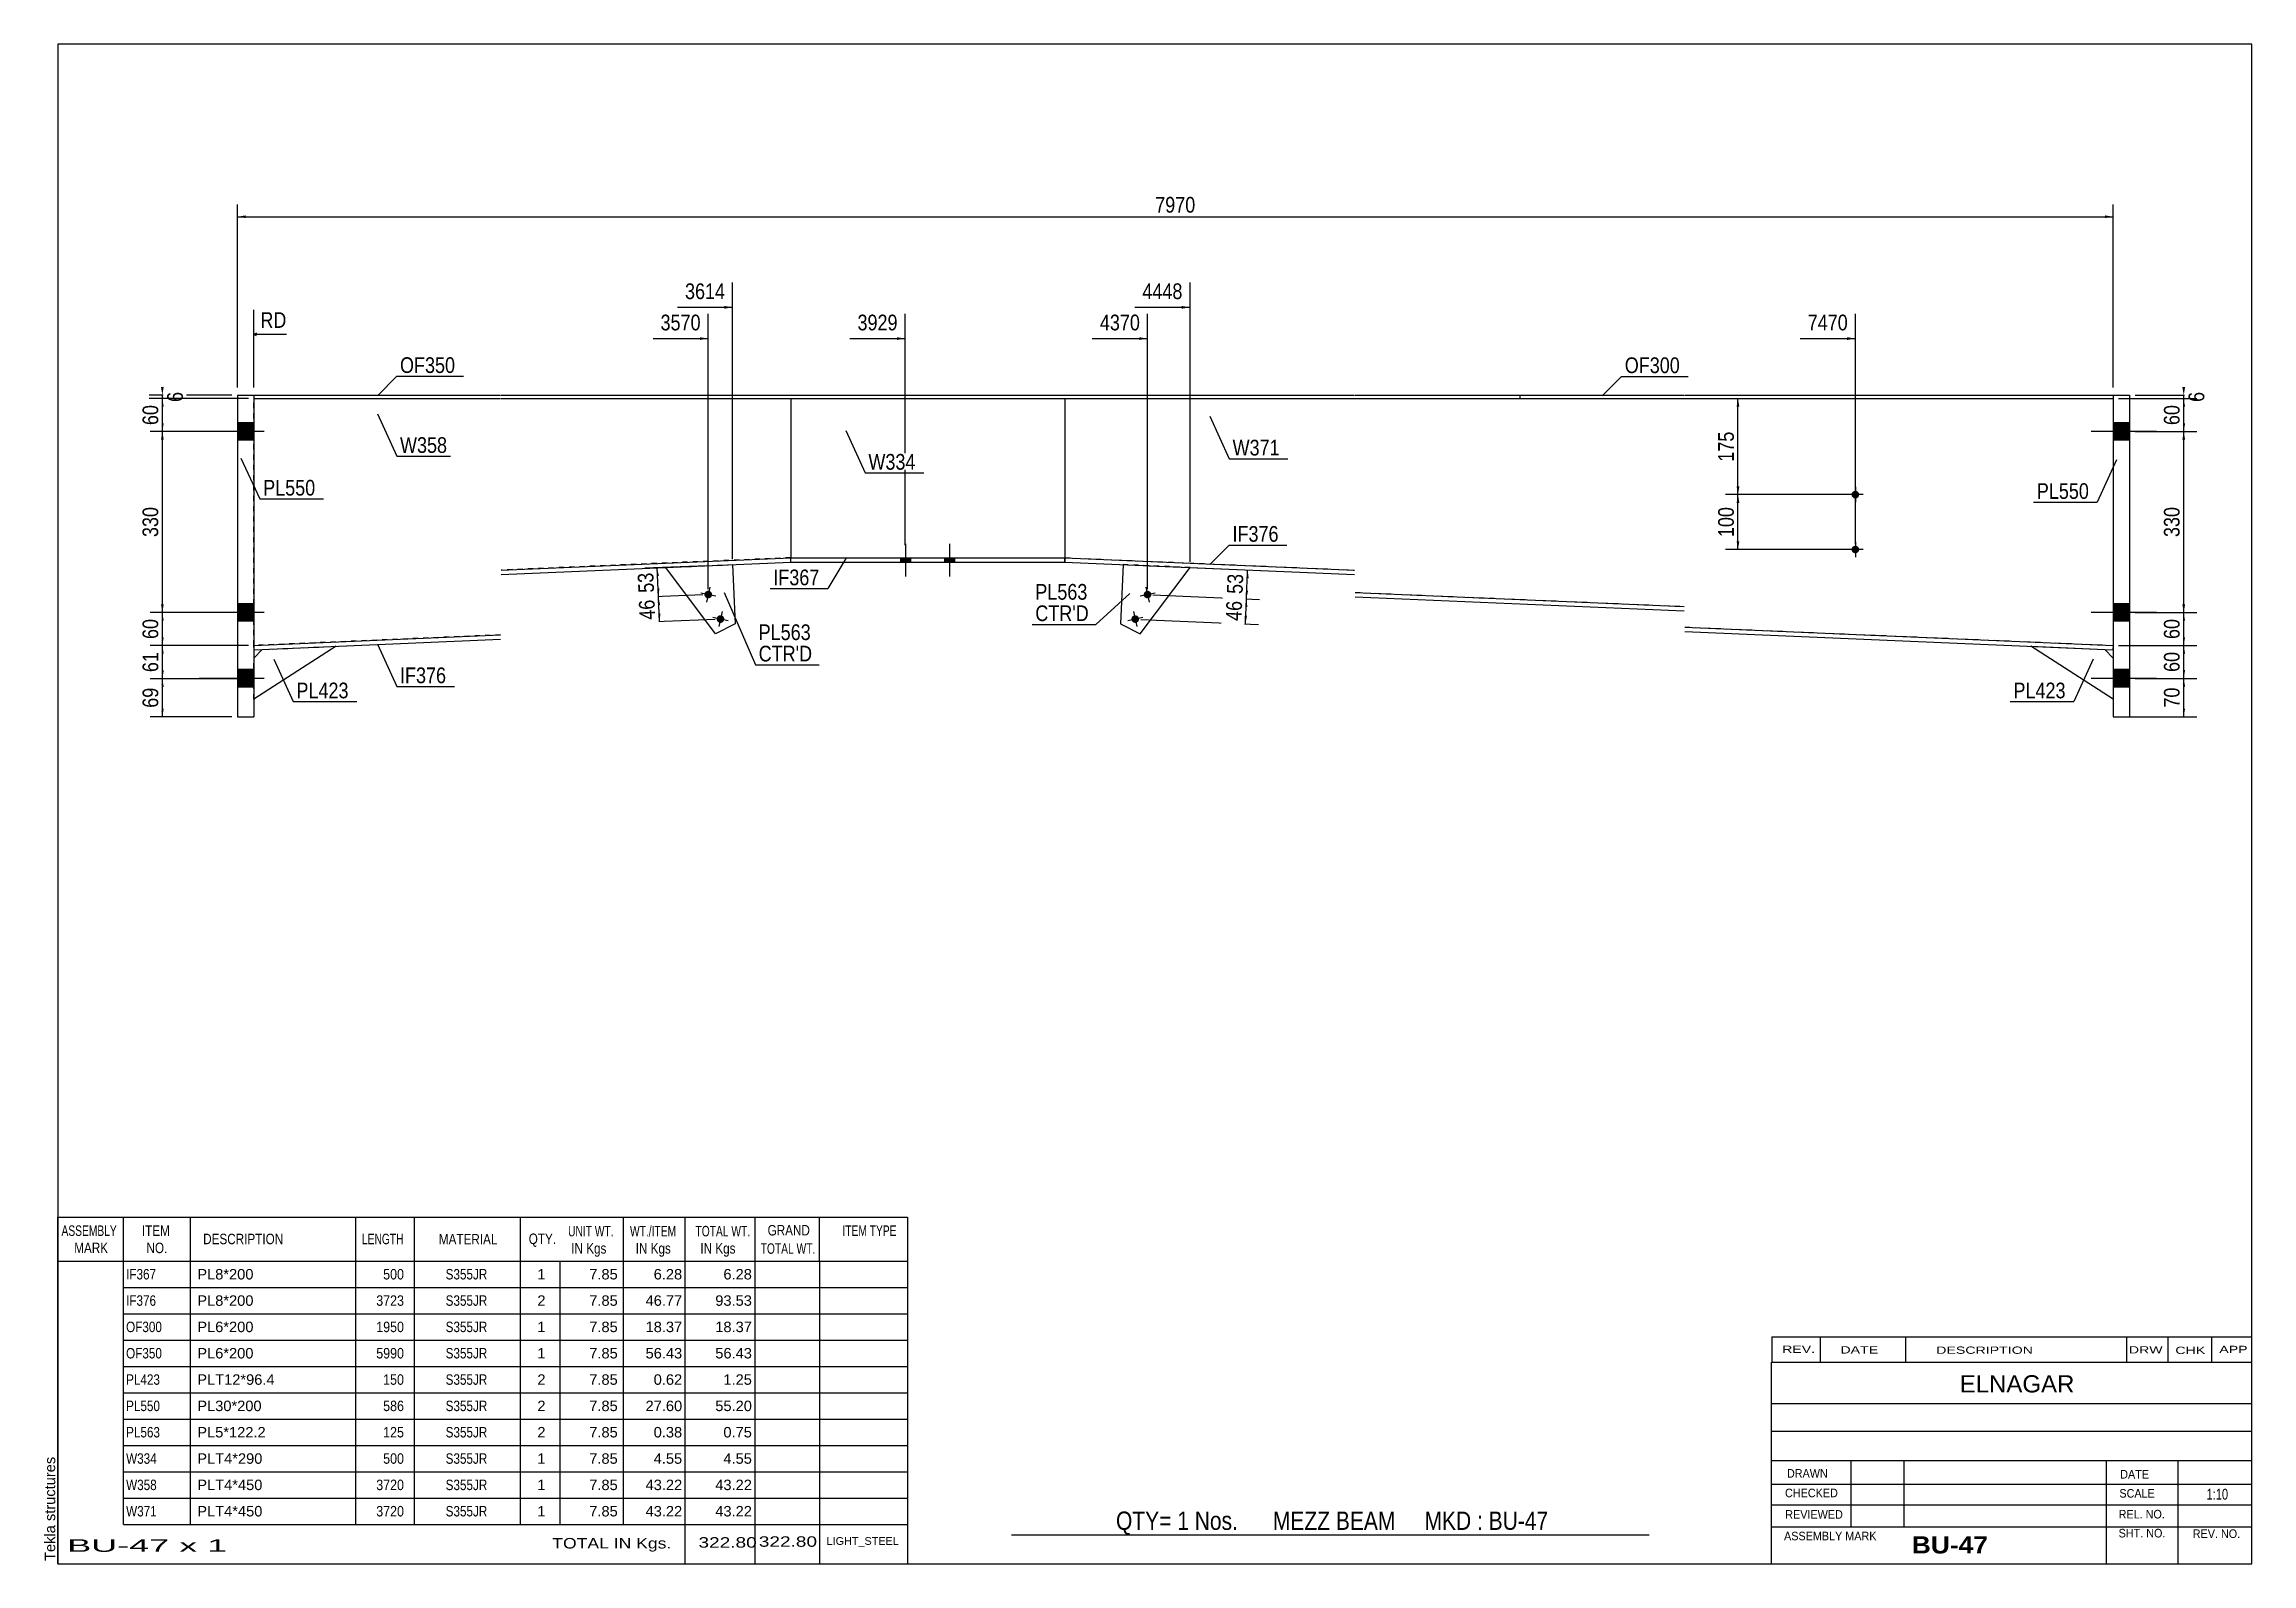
# Model space of a CAD drawing. Header units: millimetres. Extents: x -38 to 364, y -190 to 87.
import ezdxf

# ---------------------------------------------------------------- set-up
doc = ezdxf.new("R2010")
doc.units = ezdxf.units.MM
doc.linetypes.add('DXK_LINE_DOT1', pattern=[1.8814, 0.9407, -0.9407])
doc.styles.add('Arial', font='ARIAL.TTF', dxfattribs={"height": 0.2})
doc.styles.add('Arial Bold', font='ARIALBD.TTF', dxfattribs={"height": 0.2})
doc.styles.add('Arial Narrow', font='ARIALN.TTF', dxfattribs={"height": 0.2})

# ---------------------------------------------------------------- blocks, each defined once
blk = doc.blocks.new('Unknown-627317937-1211')
at = {"color": 5, "linetype": 'Continuous'}
for p, q in [((364.28, 87.11), (-35.72, 87.11)), ((-35.72, 87.11), (-35.72, -189.89)), ((364.28, -189.89), (364.28, 87.11)), ((-35.72, -189.89), (364.28, -189.89))]:
    blk.add_line(p, q, dxfattribs=at)
at = {"color": 174, "linetype": 'Continuous', "style": 'Arial'}
blk.add_text('Tekla structures', height=1.9102, rotation=90, dxfattribs=at).set_placement((-36.22, -189.39))
blk = doc.blocks.new('Bolt-627317937-1239 - 1232')
at = {"linetype": 'Continuous'}
blk.add_hatch(color=3, dxfattribs=at).paths.add_polyline_path([(161.38, -17.55, -1), (160.01, -17.84, -1)])
at = {"color": 3, "linetype": 'Continuous'}
for p, q in [((162.07, -17.41), (159.33, -17.99)), ((160.41, -16.33), (160.99, -19.07))]:
    blk.add_line(p, q, dxfattribs=at)
blk = doc.blocks.new('Part-627317937-1492 - 1232')
at = {"color": 2, "linetype": 'Continuous'}
for p, q in [((45.09, -8.77), (97.89, -6.5)), ((45.09, -9.57), (97.92, -7.3)), ((97.92, -7.3), (97.89, -6.5)), ((0, -22.5), (44.99, -20.57)), ((0.03, -23.3), (0, -22.5)), ((0.03, -23.3), (44.99, -21.37))]:
    blk.add_line(p, q, dxfattribs=at)
blk = doc.blocks.new('Bolt-627317937-1235 - 1232')
at = {"linetype": 'Continuous'}
for points in [[(292.69, 4.99, -1), (291.29, 4.99, -1)], [(292.69, -5.01, -1), (291.29, -5.01, -1)]]:
    blk.add_hatch(color=3, dxfattribs=at).paths.add_polyline_path(points)
at = {"color": 3, "linetype": 'Continuous'}
for p, q in [((293.39, 4.99), (290.59, 4.99)), ((291.99, 6.39), (291.99, 3.59)), ((291.99, -3.61), (291.99, -6.41)), ((293.39, -5.01), (290.59, -5.01))]:
    blk.add_line(p, q, dxfattribs=at)
blk = doc.blocks.new('Bolt-627317937-1236 - 1232')
at = {"linetype": 'Continuous'}
blk.add_hatch(color=3, dxfattribs=at).paths.add_polyline_path([(85.76, -17.84, -1), (84.39, -17.55, -1)])
at = {"color": 3, "linetype": 'Continuous'}
for p, q in [((86.45, -17.99), (83.71, -17.41)), ((85.37, -16.33), (84.79, -19.07))]:
    blk.add_line(p, q, dxfattribs=at)
blk = doc.blocks.new('Bolt-627317937-1237 - 1232')
at = {"linetype": 'Continuous'}
blk.add_hatch(color=3, dxfattribs=at).paths.add_polyline_path([(83.53, -13.37, -1), (82.16, -13.08, -1)])
at = {"color": 3, "linetype": 'Continuous'}
for p, q in [((83.13, -11.86), (82.55, -14.6)), ((84.21, -13.51), (81.47, -12.94))]:
    blk.add_line(p, q, dxfattribs=at)
blk = doc.blocks.new('Bolt-627317937-1278 - 1232')
at = {"linetype": 'Continuous'}
for points in [[(338.99, 18.1), (338.99, 14.9), (341.99, 14.9), (341.99, 18.1)], [(338.99, 18.1), (338.99, 14.9), (341.99, 14.9), (341.99, 18.1)], [(338.99, -14.9), (338.99, -18.1), (341.99, -18.1), (341.99, -14.9)], [(338.99, -14.9), (338.99, -18.1), (341.99, -18.1), (341.99, -14.9)], [(338.99, -26.9), (338.99, -30.1), (341.99, -30.1), (341.99, -26.9)], [(338.99, -26.9), (338.99, -30.1), (341.99, -30.1), (341.99, -26.9)]]:
    blk.add_hatch(color=3, dxfattribs=at).paths.add_polyline_path(points)
at = {"color": 3, "linetype": 'Continuous'}
for p, q in [((346.89, 16.5), (334.99, 16.5)), ((346.89, 16.5), (334.99, 16.5)), ((341.99, 18.1), (338.99, 18.1)), ((341.99, 18.1), (338.99, 18.1)), ((341.99, 14.9), (338.99, 14.9)), ((341.99, 14.9), (338.99, 14.9)), ((341.99, -14.9), (338.99, -14.9)), ((341.99, -14.9), (338.99, -14.9)), ((346.89, -16.5), (334.99, -16.5)), ((346.89, -16.5), (334.99, -16.5)), ((341.99, -18.1), (338.99, -18.1)), ((341.99, -18.1), (338.99, -18.1)), ((341.99, -26.9), (338.99, -26.9)), ((341.99, -26.9), (338.99, -26.9)), ((346.89, -28.5), (334.99, -28.5)), ((346.89, -28.5), (334.99, -28.5)), ((341.99, -30.1), (338.99, -30.1)), ((341.99, -30.1), (338.99, -30.1))]:
    blk.add_line(p, q, dxfattribs=at)
blk = doc.blocks.new('Bolt-627317937-1238 - 1232')
at = {"linetype": 'Continuous'}
blk.add_hatch(color=3, dxfattribs=at).paths.add_polyline_path([(163.62, -13.08, -1), (162.25, -13.37, -1)])
at = {"color": 3, "linetype": 'Continuous'}
for p, q in [((162.65, -11.86), (163.22, -14.6)), ((164.31, -12.94), (161.57, -13.51))]:
    blk.add_line(p, q, dxfattribs=at)
blk = doc.blocks.new('Bolt-627317937-1240 - 1232')
at = {"linetype": 'Continuous'}
for points in [[(-3, 18.1), (-3, 14.9), (0, 14.9), (0, 18.1)], [(-3, 18.1), (-3, 14.9), (0, 14.9), (0, 18.1)], [(-3, -14.9), (-3, -18.1), (0, -18.1), (0, -14.9)], [(-3, -14.9), (-3, -18.1), (0, -18.1), (0, -14.9)], [(-3, -26.9), (-3, -30.1), (0, -30.1), (0, -26.9)], [(-3, -26.9), (-3, -30.1), (0, -30.1), (0, -26.9)]]:
    blk.add_hatch(color=3, dxfattribs=at).paths.add_polyline_path(points)
at = {"color": 3, "linetype": 'Continuous'}
for p, q in [((1.9, 16.5), (-10, 16.5)), ((1.9, 16.5), (-10, 16.5)), ((0, 18.1), (-3, 18.1)), ((0, 18.1), (-3, 18.1)), ((0, 14.9), (-3, 14.9)), ((0, 14.9), (-3, 14.9)), ((0, -14.9), (-3, -14.9)), ((0, -14.9), (-3, -14.9)), ((1.9, -16.5), (-10, -16.5)), ((1.9, -16.5), (-10, -16.5)), ((0, -18.1), (-3, -18.1)), ((0, -18.1), (-3, -18.1)), ((0, -26.9), (-3, -26.9)), ((0, -26.9), (-3, -26.9)), ((1.9, -28.5), (-10, -28.5)), ((1.9, -28.5), (-10, -28.5)), ((0, -30.1), (-3, -30.1)), ((0, -30.1), (-3, -30.1))]:
    blk.add_line(p, q, dxfattribs=at)
blk = doc.blocks.new('Part-627317937-1443 - 1232')
at = {"color": 2, "linetype": 'Continuous'}
for p, q in [((338.99, 23.1), (341.99, 23.1)), ((338.99, 23.1), (338.99, -35.5)), ((341.99, 23.1), (341.99, -35.5)), ((338.99, -35.5), (341.99, -35.5))]:
    blk.add_line(p, q, dxfattribs=at)
blk = doc.blocks.new('Bolt-627317937-1315 - 1232')
at = {"linetype": 'Continuous'}
for points in [[(119.79, -6.5), (117.99, -6.5), (117.99, -7.3), (119.79, -7.3)], [(119.79, -6.5), (117.99, -6.5), (117.99, -7.3), (119.79, -7.3)], [(127.79, -6.5), (125.99, -6.5), (125.99, -7.3), (127.79, -7.3)], [(127.79, -6.5), (125.99, -6.5), (125.99, -7.3), (127.79, -7.3)]]:
    blk.add_hatch(color=3, dxfattribs=at).paths.add_polyline_path(points)
at = {"color": 3, "linetype": 'Continuous'}
for p, q in [((118.89, -9.95), (118.89, -3.95)), ((118.89, -9.95), (118.89, -3.95)), ((126.89, -9.95), (126.89, -3.95)), ((126.89, -9.95), (126.89, -3.95)), ((117.99, -7.3), (117.99, -6.5)), ((117.99, -7.3), (117.99, -6.5)), ((119.79, -7.3), (119.79, -6.5)), ((119.79, -7.3), (119.79, -6.5)), ((125.99, -7.3), (125.99, -6.5)), ((125.99, -7.3), (125.99, -6.5)), ((127.79, -7.3), (127.79, -6.5)), ((127.79, -7.3), (127.79, -6.5))]:
    blk.add_line(p, q, dxfattribs=at)
blk = doc.blocks.new('Part-627317937-1331 - 1232')
at = {"color": 7, "linetype": 'DXK_LINE_DOT1'}
for p, q in [((0, -22.5), (0, 22.5)), ((0, 22.5), (44.99, 22.5)), ((45.09, 22.5), (97.89, 22.5)), ((97.89, -6.5), (45.09, -8.77)), ((44.99, -20.57), (0, -22.5))]:
    blk.add_line(p, q, dxfattribs=at)
at = {"color": 2, "linetype": 'Continuous'}
blk.add_line((97.89, 22.5), (97.89, -6.5), dxfattribs=at)
blk = doc.blocks.new('Part-627317937-1384 - 1232')
at = {"color": 2, "linetype": 'Continuous'}
for p, q in [((158.48, -7.76), (158.02, -18.59)), ((161.59, -20.38), (170.69, -8.28)), ((158.02, -18.59), (161.59, -20.38))]:
    blk.add_line(p, q, dxfattribs=at)
at = {"color": 7, "linetype": 'DXK_LINE_DOT1'}
blk.add_line((170.69, -8.28), (158.48, -7.76), dxfattribs=at)
blk = doc.blocks.new('Part-627317937-1389 - 1232')
at = {"color": 7, "linetype": 'DXK_LINE_DOT1'}
blk.add_line((75.09, -8.28), (87.29, -7.76), dxfattribs=at)
at = {"color": 2, "linetype": 'Continuous'}
for p, q in [((87.29, -7.76), (87.76, -18.59)), ((84.18, -20.38), (75.09, -8.28)), ((87.76, -18.59), (84.18, -20.38))]:
    blk.add_line(p, q, dxfattribs=at)
blk = doc.blocks.new('Part-627317937-1411 - 1232')
at = {"color": 2, "linetype": 'Continuous'}
for p, q in [((14.99, -22.66), (0, -32.3)), ((0, -24.8), (1.5, -23.24))]:
    blk.add_line(p, q, dxfattribs=at)
at = {"color": 7, "linetype": 'DXK_LINE_DOT1'}
for p, q in [((1.5, -23.24), (14.99, -22.66)), ((0, -32.3), (0, -24.8))]:
    blk.add_line(p, q, dxfattribs=at)
blk = doc.blocks.new('Part-627317937-1433 - 1232')
at = {"color": 2, "linetype": 'Continuous'}
for p, q in [((-3, 23.1), (0, 23.1)), ((-3, 23.1), (-3, -35.5)), ((0, 23.1), (0, -35.5)), ((-3, -35.5), (0, -35.5))]:
    blk.add_line(p, q, dxfattribs=at)
blk = doc.blocks.new('Part-627317937-1438 - 1232')
at = {"color": 2, "linetype": 'Continuous'}
for p, q in [((338.99, -32.3), (324, -22.66)), ((324, -22.66), (337.49, -23.24)), ((337.49, -23.24), (338.99, -24.8))]:
    blk.add_line(p, q, dxfattribs=at)
at = {"color": 7, "linetype": 'DXK_LINE_DOT1'}
blk.add_line((338.99, -24.8), (338.99, -32.3), dxfattribs=at)
blk = doc.blocks.new('Part-627317937-1465 - 1232')
at = {"color": 2, "linetype": 'Continuous'}
for p, q in [((147.89, -6.5), (147.85, -7.3)), ((147.85, -7.3), (200.69, -9.57)), ((147.89, -6.5), (200.69, -8.77)), ((200.79, -12.82), (260.79, -15.4)), ((200.79, -13.62), (260.79, -16.2)), ((260.89, -19.14), (338.99, -22.5)), ((260.89, -19.94), (338.95, -23.3)), ((338.99, -22.5), (338.95, -23.3))]:
    blk.add_line(p, q, dxfattribs=at)
blk = doc.blocks.new('Part-627317937-1558 - 1232')
at = {"color": 2, "linetype": 'Continuous'}
for p, q in [((230.79, 23.1), (230.79, 22.5)), ((230.79, 23.1), (260.79, 23.1)), ((230.79, 22.5), (260.79, 22.5)), ((260.89, 23.1), (338.99, 23.1)), ((260.89, 22.5), (338.99, 22.5)), ((338.99, 23.1), (338.99, 22.5))]:
    blk.add_line(p, q, dxfattribs=at)
blk = doc.blocks.new('Part-627317937-1487 - 1232')
at = {"color": 2, "linetype": 'Continuous'}
for p, q in [((97.89, -7.3), (97.89, -6.5)), ((97.89, -6.5), (147.89, -6.5)), ((97.89, -7.3), (147.89, -7.3)), ((147.89, -7.3), (147.89, -6.5))]:
    blk.add_line(p, q, dxfattribs=at)
blk = doc.blocks.new('Part-627317937-1514 - 1232')
at = {"color": 2, "linetype": 'Continuous'}
blk.add_line((147.89, 22.5), (147.89, -6.5), dxfattribs=at)
at = {"color": 7, "linetype": 'DXK_LINE_DOT1'}
for p, q in [((147.89, 22.5), (200.69, 22.5)), ((200.79, 22.5), (260.79, 22.5)), ((260.89, 22.5), (338.99, 22.5)), ((338.99, 22.5), (338.99, -22.5)), ((147.89, -6.5), (200.69, -8.77)), ((200.79, -12.82), (260.79, -15.4)), ((260.89, -19.14), (338.99, -22.5))]:
    blk.add_line(p, q, dxfattribs=at)
blk = doc.blocks.new('Part-627317937-1580 - 1232')
at = {"color": 2, "linetype": 'Continuous'}
for p, q in [((97.89, 22.5), (97.89, -6.5)), ((147.89, 22.5), (147.89, -6.5))]:
    blk.add_line(p, q, dxfattribs=at)
at = {"color": 7, "linetype": 'DXK_LINE_DOT1'}
for p, q in [((97.89, 22.5), (147.89, 22.5)), ((97.89, -6.5), (147.89, -6.5))]:
    blk.add_line(p, q, dxfattribs=at)
blk = doc.blocks.new('Part-627317937-1585 - 1232')
at = {"color": 2, "linetype": 'Continuous'}
for p, q in [((0, 23.1), (0, 22.5)), ((0, 23.1), (44.99, 23.1)), ((0, 22.5), (44.99, 22.5)), ((45.09, 23.1), (200.69, 23.1)), ((45.09, 22.5), (200.69, 22.5)), ((200.79, 23.1), (230.79, 23.1)), ((200.79, 22.5), (230.79, 22.5)), ((230.79, 23.1), (230.79, 22.5))]:
    blk.add_line(p, q, dxfattribs=at)
blk = doc.blocks.new('StraightDimension-627317937-3625 - 1232')
at = {"linetype": 'Continuous'}
for points in [[(-16.43, 24.6), (-16.68, 23.1), (-16.93, 24.6)], [(-16.93, 21), (-16.68, 22.5), (-16.43, 21)]]:
    blk.add_hatch(color=7, dxfattribs=at).paths.add_polyline_path(points)
at = {"color": 7, "linetype": 'Continuous'}
for p, q in [((-4, 23.1), (-19.08, 23.1)), ((-1, 22.5), (-19.08, 22.5)), ((-16.68, 22.5), (-16.68, 23.1))]:
    blk.add_line(p, q, dxfattribs=at)
at = {"color": 0}
blk.add_wipeout([(-12.33, 24.31), (-16.53, 24.31), (-16.53, 21.29), (-12.33, 21.29)], dxfattribs=at)
at = {"color": 3, "style": 'Arial Narrow'}
blk.add_text('6', height=2.86, rotation=90.0002, dxfattribs=at).set_placement((-12.93, 21.89))
blk = doc.blocks.new('StraightDimension-627317937-1907 - 1232')
at = {"linetype": 'Continuous'}
for points in [[(73.35, -9.86), (73.53, -8.35), (73.85, -9.84)], [(73.95, -12.11), (73.76, -13.62), (73.45, -12.13)]]:
    blk.add_hatch(color=7, dxfattribs=at).paths.add_polyline_path(points)
at = {"color": 7, "linetype": 'Continuous'}
for p, q in [((82.55, -7.96), (71.29, -8.44)), ((73.76, -13.62), (73.53, -8.35)), ((81.84, -13.27), (71.51, -13.71))]:
    blk.add_line(p, q, dxfattribs=at)
at = {"color": 0}
blk.add_wipeout([(73.39, -8.56), (69.2, -8.74), (69.41, -13.59), (73.6, -13.41)], dxfattribs=at)
at = {"color": 3, "style": 'Arial Narrow'}
blk.add_text('53', height=2.863, rotation=92.4582, dxfattribs=at).set_placement((72.98, -12.84))
blk = doc.blocks.new('StraightDimension-627317937-1842 - 1232')
at = {"linetype": 'Continuous'}
for points in [[(-1.5, 55.4), (-3, 55.65), (-1.5, 55.9)], [(337.49, 55.9), (338.99, 55.65), (337.49, 55.4)]]:
    blk.add_hatch(color=7, dxfattribs=at).paths.add_polyline_path(points)
at = {"color": 7, "linetype": 'Continuous'}
for p, q in [((-3, 24.5), (-3, 57.9)), ((338.99, 24.5), (338.99, 57.9)), ((-3, 55.65), (338.99, 55.65))]:
    blk.add_line(p, q, dxfattribs=at)
at = {"color": 0}
blk.add_wipeout([(172.25, 55.8), (172.25, 60), (163.74, 60), (163.74, 55.8)], dxfattribs=at)
at = {"color": 3, "style": 'Arial Narrow'}
blk.add_text('7970', height=2.863, dxfattribs=at).set_placement((164.34, 56.4))
blk = doc.blocks.new('StraightDimension-627317937-2961 - 1232')
at = {"linetype": 'Continuous'}
blk.add_hatch(color=7, dxfattribs=at).paths.add_polyline_path([(290.49, 33.69), (291.99, 33.44), (290.49, 33.19)])
at = {"color": 7, "linetype": 'Continuous'}
for p, q in [((291.99, -4.01), (291.99, 37.94)), ((281.93, 33.44), (291.99, 33.44))]:
    blk.add_line(p, q, dxfattribs=at)
at = {"color": 0}
blk.add_wipeout([(291.21, 34.34), (291.21, 38.54), (282.7, 38.54), (282.7, 34.34)], dxfattribs=at)
at = {"color": 3, "style": 'Arial Narrow'}
blk.add_text('7470', height=2.863, dxfattribs=at).set_placement((283.3, 34.94))
blk = doc.blocks.new('StraightDimension-627317937-3505 - 1232')
at = {"linetype": 'Continuous'}
for points in [[(351.61, 15), (351.86, 16.5), (352.11, 15)], [(352.11, -15), (351.86, -16.5), (351.61, -15)]]:
    blk.add_hatch(color=7, dxfattribs=at).paths.add_polyline_path(points)
at = {"color": 7, "linetype": 'Continuous'}
for p, q in [((342.99, 16.5), (354.26, 16.5)), ((351.86, -16.5), (351.86, 16.5)), ((342.99, -16.5), (354.26, -16.5))]:
    blk.add_line(p, q, dxfattribs=at)
at = {"color": 0}
blk.add_wipeout([(351.71, 3.34), (347.51, 3.34), (347.51, -3.34), (351.71, -3.34)], dxfattribs=at)
at = {"color": 3, "style": 'Arial Narrow'}
blk.add_text('330', height=2.863, rotation=90.0002, dxfattribs=at).set_placement((351.11, -2.74))
blk = doc.blocks.new('StraightDimension-627317937-2964 - 1232')
at = {"linetype": 'Continuous'}
blk.add_hatch(color=7, dxfattribs=at).paths.add_polyline_path([(117.25, 33.69), (118.75, 33.44), (117.25, 33.19)])
at = {"color": 7, "linetype": 'Continuous'}
for p, q in [((118.75, -4.23), (118.75, 37.94)), ((108.68, 33.44), (118.75, 33.44))]:
    blk.add_line(p, q, dxfattribs=at)
at = {"color": 0}
blk.add_wipeout([(117.97, 34.34), (117.97, 38.54), (109.46, 38.54), (109.46, 34.34)], dxfattribs=at)
at = {"color": 3, "style": 'Arial Narrow'}
blk.add_text('3929', height=2.863, dxfattribs=at).set_placement((110.06, 34.94))
blk = doc.blocks.new('StraightDimension-627317937-3627 - 1232')
at = {"linetype": 'Continuous'}
for points in [[(-16.93, 15), (-16.68, 16.5), (-16.43, 15)], [(-16.43, -15), (-16.68, -16.5), (-16.93, -15)]]:
    blk.add_hatch(color=7, dxfattribs=at).paths.add_polyline_path(points)
at = {"color": 7, "linetype": 'Continuous'}
for p, q in [((-1, 16.5), (-18.93, 16.5)), ((-16.68, -16.5), (-16.68, 16.5)), ((0, -16.5), (-18.93, -16.5))]:
    blk.add_line(p, q, dxfattribs=at)
at = {"color": 0}
blk.add_wipeout([(-16.83, 3.34), (-21.03, 3.34), (-21.03, -3.34), (-16.83, -3.34)], dxfattribs=at)
at = {"color": 3, "style": 'Arial Narrow'}
blk.add_text('330', height=2.863, rotation=90.0002, dxfattribs=at).set_placement((-17.43, -2.74))
blk = doc.blocks.new('StraightDimension-627317937-3507 - 1232')
at = {"linetype": 'Continuous'}
for points in [[(351.61, -24), (351.86, -22.5), (352.11, -24)], [(352.11, -27), (351.86, -28.5), (351.61, -27)]]:
    blk.add_hatch(color=7, dxfattribs=at).paths.add_polyline_path(points)
at = {"color": 7, "linetype": 'Continuous'}
for p, q in [((339.99, -22.5), (354.26, -22.5)), ((351.86, -28.5), (351.86, -22.5)), ((342.99, -28.5), (354.26, -28.5))]:
    blk.add_line(p, q, dxfattribs=at)
at = {"color": 0}
blk.add_wipeout([(351.71, -23.07), (347.51, -23.07), (347.51, -27.93), (351.71, -27.93)], dxfattribs=at)
at = {"color": 3, "style": 'Arial Narrow'}
blk.add_text('60', height=2.863, rotation=90.0002, dxfattribs=at).set_placement((351.11, -27.33))
blk = doc.blocks.new('StraightDimension-627317937-1686 - 1232')
at = {"linetype": 'Continuous'}
for points in [[(270.34, 3.49), (270.59, 4.99), (270.84, 3.49)], [(270.84, -3.51), (270.59, -5.01), (270.34, -3.51)]]:
    blk.add_hatch(color=7, dxfattribs=at).paths.add_polyline_path(points)
at = {"color": 7, "linetype": 'Continuous'}
for p, q in [((290.99, 4.99), (268.34, 4.99)), ((270.59, -5.01), (270.59, 4.99)), ((290.99, -5.01), (268.34, -5.01))]:
    blk.add_line(p, q, dxfattribs=at)
at = {"color": 0}
blk.add_wipeout([(270.44, 3.33), (266.24, 3.33), (266.24, -3.35), (270.44, -3.35)], dxfattribs=at)
at = {"color": 3, "style": 'Arial Narrow'}
blk.add_text('100', height=2.863, rotation=90.0002, dxfattribs=at).set_placement((269.84, -2.75))
blk = doc.blocks.new('StraightDimension-627317937-2965 - 1232')
at = {"linetype": 'Continuous'}
blk.add_hatch(color=7, dxfattribs=at).paths.add_polyline_path([(85.79, 39.39), (87.29, 39.14), (85.79, 38.89)])
at = {"color": 7, "linetype": 'Continuous'}
for p, q in [((87.29, -6.76), (87.29, 43.64)), ((77.23, 39.14), (87.29, 39.14))]:
    blk.add_line(p, q, dxfattribs=at)
at = {"color": 0}
blk.add_wipeout([(86.52, 40.04), (86.52, 44.24), (78.01, 44.24), (78.01, 40.04)], dxfattribs=at)
at = {"color": 3, "style": 'Arial Narrow'}
blk.add_text('3614', height=2.863, dxfattribs=at).set_placement((78.61, 40.64))
blk = doc.blocks.new('StraightDimension-627317937-3626 - 1232')
at = {"linetype": 'Continuous'}
for points in [[(-16.93, 21), (-16.68, 22.5), (-16.43, 21)], [(-16.43, 18), (-16.68, 16.5), (-16.93, 18)]]:
    blk.add_hatch(color=7, dxfattribs=at).paths.add_polyline_path(points)
at = {"color": 7, "linetype": 'Continuous'}
for p, q in [((-1, 22.5), (-18.93, 22.5)), ((-16.68, 16.5), (-16.68, 22.5)), ((-1, 16.5), (-18.93, 16.5))]:
    blk.add_line(p, q, dxfattribs=at)
at = {"color": 0}
blk.add_wipeout([(-16.83, 21.93), (-21.03, 21.93), (-21.03, 17.07), (-16.83, 17.07)], dxfattribs=at)
at = {"color": 3, "style": 'Arial Narrow'}
blk.add_text('60', height=2.863, rotation=90.0002, dxfattribs=at).set_placement((-17.43, 17.67))
blk = doc.blocks.new('StraightDimension-627317937-3503 - 1232')
at = {"linetype": 'Continuous'}
for points in [[(352.11, 24.6), (351.86, 23.1), (351.61, 24.6)], [(351.61, 21), (351.86, 22.5), (352.11, 21)]]:
    blk.add_hatch(color=7, dxfattribs=at).paths.add_polyline_path(points)
at = {"color": 7, "linetype": 'Continuous'}
for p, q in [((339.99, 22.5), (354.11, 22.5)), ((342.99, 23.1), (354.11, 23.1)), ((351.86, 22.5), (351.86, 23.1))]:
    blk.add_line(p, q, dxfattribs=at)
at = {"color": 0}
blk.add_wipeout([(356.21, 24.31), (352.01, 24.31), (352.01, 21.29), (356.21, 21.29)], dxfattribs=at)
at = {"color": 3, "style": 'Arial Narrow'}
blk.add_text('6', height=2.86, rotation=90.0002, dxfattribs=at).set_placement((355.61, 21.89))
blk = doc.blocks.new('StraightDimension-627317937-3629 - 1232')
at = {"linetype": 'Continuous'}
for points in [[(-16.93, -24), (-16.68, -22.5), (-16.43, -24)], [(-16.43, -27.06), (-16.68, -28.56), (-16.93, -27.06)]]:
    blk.add_hatch(color=7, dxfattribs=at).paths.add_polyline_path(points)
at = {"color": 7, "linetype": 'Continuous'}
for p, q in [((-1, -22.5), (-18.93, -22.5)), ((-16.68, -28.56), (-16.68, -22.5)), ((-1, -28.56), (-18.93, -28.56))]:
    blk.add_line(p, q, dxfattribs=at)
at = {"color": 0}
blk.add_wipeout([(-16.83, -23.1), (-21.03, -23.1), (-21.03, -27.96), (-16.83, -27.96)], dxfattribs=at)
at = {"color": 3, "style": 'Arial Narrow'}
blk.add_text('61', height=2.863, rotation=90.0002, dxfattribs=at).set_placement((-17.43, -27.36))
blk = doc.blocks.new('StraightDimension-627317937-1685 - 1232')
at = {"linetype": 'Continuous'}
for points in [[(270.34, 21), (270.59, 22.5), (270.84, 21)], [(270.84, 6.49), (270.59, 4.99), (270.34, 6.49)]]:
    blk.add_hatch(color=7, dxfattribs=at).paths.add_polyline_path(points)
at = {"color": 7, "linetype": 'Continuous'}
for p, q in [((148.89, 22.5), (272.99, 22.5)), ((270.59, 4.99), (270.59, 22.5)), ((290.99, 4.99), (268.34, 4.99))]:
    blk.add_line(p, q, dxfattribs=at)
at = {"color": 0}
blk.add_wipeout([(270.44, 17.09), (266.24, 17.09), (266.24, 10.4), (270.44, 10.4)], dxfattribs=at)
at = {"color": 3, "style": 'Arial Narrow'}
blk.add_text('175', height=2.863, rotation=90.0002, dxfattribs=at).set_placement((269.84, 11))
blk = doc.blocks.new('StraightDimension-627317937-1853 - 1232')
at = {"linetype": 'Continuous'}
for points in [[(180.88, -10.22), (181.19, -8.73), (181.38, -10.24)], [(181.28, -12.51), (180.96, -14), (180.78, -12.49)]]:
    blk.add_hatch(color=7, dxfattribs=at).paths.add_polyline_path(points)
at = {"color": 7, "linetype": 'Continuous'}
for p, q in [((163.23, -7.96), (183.59, -8.84)), ((180.96, -14), (181.19, -8.73)), ((163.93, -13.27), (183.36, -14.1))]:
    blk.add_line(p, q, dxfattribs=at)
at = {"color": 0}
blk.add_wipeout([(181.03, -8.93), (176.84, -8.75), (176.63, -13.61), (180.82, -13.79)], dxfattribs=at)
at = {"color": 3, "style": 'Arial Narrow'}
blk.add_text('53', height=2.863, rotation=87.5365, dxfattribs=at).set_placement((180.25, -13.16))
blk = doc.blocks.new('StraightDimension-627317937-3508 - 1232')
at = {"linetype": 'Continuous'}
for points in [[(351.61, -30), (351.86, -28.5), (352.11, -30)], [(352.11, -34), (351.86, -35.5), (351.61, -34)]]:
    blk.add_hatch(color=7, dxfattribs=at).paths.add_polyline_path(points)
at = {"color": 7, "linetype": 'Continuous'}
for p, q in [((342.99, -28.5), (354.26, -28.5)), ((351.86, -35.5), (351.86, -28.5)), ((339.99, -35.5), (354.26, -35.5))]:
    blk.add_line(p, q, dxfattribs=at)
at = {"color": 0}
blk.add_wipeout([(351.71, -29.57), (347.51, -29.57), (347.51, -34.43), (351.71, -34.43)], dxfattribs=at)
at = {"color": 3, "style": 'Arial Narrow'}
blk.add_text('70', height=2.863, rotation=90.0002, dxfattribs=at).set_placement((351.11, -33.83))
blk = doc.blocks.new('StraightDimension-627317937-1878 - 1232')
at = {"linetype": 'Continuous'}
for points in [[(180.65, -15.49), (180.96, -14), (181.15, -15.51)], [(181.08, -17.07), (180.77, -18.56), (180.58, -17.05)]]:
    blk.add_hatch(color=7, dxfattribs=at).paths.add_polyline_path(points)
at = {"color": 7, "linetype": 'Continuous'}
for p, q in [((163.93, -13.27), (183.36, -14.1)), ((180.77, -18.56), (180.96, -14)), ((161.7, -17.74), (183.17, -18.66))]:
    blk.add_line(p, q, dxfattribs=at)
at = {"color": 0}
blk.add_wipeout([(180.82, -13.85), (176.62, -13.67), (176.42, -18.52), (180.61, -18.7)], dxfattribs=at)
at = {"color": 3, "style": 'Arial Narrow'}
blk.add_text('46', height=2.863, rotation=87.5365, dxfattribs=at).set_placement((180.04, -18.08))
blk = doc.blocks.new('StraightDimension-627317937-1932 - 1232')
at = {"linetype": 'Continuous'}
for points in [[(73.58, -15.13), (73.76, -13.62), (74.07, -15.1)], [(74.14, -16.67), (73.96, -18.18), (73.64, -16.69)]]:
    blk.add_hatch(color=7, dxfattribs=at).paths.add_polyline_path(points)
at = {"color": 7, "linetype": 'Continuous'}
for p, q in [((81.84, -13.27), (71.51, -13.71)), ((73.96, -18.18), (73.76, -13.62)), ((84.08, -17.74), (71.71, -18.27))]:
    blk.add_line(p, q, dxfattribs=at)
at = {"color": 0}
blk.add_wipeout([(73.6, -13.48), (69.41, -13.66), (69.62, -18.51), (73.81, -18.33)], dxfattribs=at)
at = {"color": 3, "style": 'Arial Narrow'}
blk.add_text('46', height=2.863, rotation=92.4582, dxfattribs=at).set_placement((73.19, -17.76))
blk = doc.blocks.new('StraightDimension-627317937-2962 - 1232')
at = {"linetype": 'Continuous'}
blk.add_hatch(color=7, dxfattribs=at).paths.add_polyline_path([(169.19, 39.39), (170.69, 39.14), (169.19, 38.89)])
at = {"color": 7, "linetype": 'Continuous'}
for p, q in [((170.69, -7.28), (170.69, 43.64)), ((160.63, 39.14), (170.69, 39.14))]:
    blk.add_line(p, q, dxfattribs=at)
at = {"color": 0}
blk.add_wipeout([(169.92, 40.04), (169.92, 44.24), (161.4, 44.24), (161.4, 40.04)], dxfattribs=at)
at = {"color": 3, "style": 'Arial Narrow'}
blk.add_text('4448', height=2.863, dxfattribs=at).set_placement((162, 40.64))
blk = doc.blocks.new('StraightDimension-627317937-2963 - 1232')
at = {"linetype": 'Continuous'}
blk.add_hatch(color=7, dxfattribs=at).paths.add_polyline_path([(161.44, 33.69), (162.94, 33.44), (161.44, 33.19)])
at = {"color": 7, "linetype": 'Continuous'}
for p, q in [((162.94, -12.23), (162.94, 37.94)), ((152.87, 33.44), (162.94, 33.44))]:
    blk.add_line(p, q, dxfattribs=at)
at = {"color": 0}
blk.add_wipeout([(162.16, 34.34), (162.16, 38.54), (153.65, 38.54), (153.65, 34.34)], dxfattribs=at)
at = {"color": 3, "style": 'Arial Narrow'}
blk.add_text('4370', height=2.863, dxfattribs=at).set_placement((154.25, 34.94))
blk = doc.blocks.new('StraightDimension-627317937-3504 - 1232')
at = {"linetype": 'Continuous'}
for points in [[(351.61, 21), (351.86, 22.5), (352.11, 21)], [(352.11, 18), (351.86, 16.5), (351.61, 18)]]:
    blk.add_hatch(color=7, dxfattribs=at).paths.add_polyline_path(points)
at = {"color": 7, "linetype": 'Continuous'}
for p, q in [((339.99, 22.5), (354.26, 22.5)), ((351.86, 16.5), (351.86, 22.5)), ((342.99, 16.5), (354.26, 16.5))]:
    blk.add_line(p, q, dxfattribs=at)
at = {"color": 0}
blk.add_wipeout([(351.71, 21.93), (347.51, 21.93), (347.51, 17.07), (351.71, 17.07)], dxfattribs=at)
at = {"color": 3, "style": 'Arial Narrow'}
blk.add_text('60', height=2.863, rotation=90.0002, dxfattribs=at).set_placement((351.11, 17.67))
blk = doc.blocks.new('StraightDimension-627317937-2966 - 1232')
at = {"linetype": 'Continuous'}
blk.add_hatch(color=7, dxfattribs=at).paths.add_polyline_path([(81.34, 33.69), (82.84, 33.44), (81.34, 33.19)])
at = {"color": 7, "linetype": 'Continuous'}
for p, q in [((82.84, -12.23), (82.84, 37.94)), ((72.78, 33.44), (82.84, 33.44))]:
    blk.add_line(p, q, dxfattribs=at)
at = {"color": 0, "linetype": 'Continuous'}
blk.add_wipeout([(6.53, 34.79), (6.53, 38.99), (0.59, 38.99), (0.59, 34.79)], dxfattribs=at)
at = {"color": 7, "linetype": 'Continuous'}
for p, q in [((0, 24.5), (0, 38.69)), ((0.5, 34.44), (0, 34.19)), ((0.5, 33.94), (0, 34.19)), ((5.93, 34.19), (0, 34.19))]:
    blk.add_line(p, q, dxfattribs=at)
at = {"color": 3, "linetype": 'Continuous', "style": 'Arial Narrow'}
blk.add_text('RD', height=2.863, dxfattribs=at).set_placement((1.19, 35.39))
at = {"color": 0}
blk.add_wipeout([(82.07, 34.34), (82.07, 38.54), (73.55, 38.54), (73.55, 34.34)], dxfattribs=at)
at = {"color": 3, "style": 'Arial Narrow'}
blk.add_text('3570', height=2.863, dxfattribs=at).set_placement((74.15, 34.94))
blk = doc.blocks.new('StraightDimension-627317937-3506 - 1232')
at = {"linetype": 'Continuous'}
for points in [[(351.61, -18), (351.86, -16.5), (352.11, -18)], [(352.11, -21), (351.86, -22.5), (351.61, -21)]]:
    blk.add_hatch(color=7, dxfattribs=at).paths.add_polyline_path(points)
at = {"color": 7, "linetype": 'Continuous'}
for p, q in [((342.99, -16.5), (354.26, -16.5)), ((351.86, -22.5), (351.86, -16.5)), ((339.99, -22.5), (354.26, -22.5))]:
    blk.add_line(p, q, dxfattribs=at)
at = {"color": 0}
blk.add_wipeout([(351.71, -17.07), (347.51, -17.07), (347.51, -21.93), (351.71, -21.93)], dxfattribs=at)
at = {"color": 3, "style": 'Arial Narrow'}
blk.add_text('60', height=2.863, rotation=90.0002, dxfattribs=at).set_placement((351.11, -21.33))
blk = doc.blocks.new('StraightDimension-627317937-3628 - 1232')
at = {"linetype": 'Continuous'}
for points in [[(-16.93, -18), (-16.68, -16.5), (-16.43, -18)], [(-16.43, -21), (-16.68, -22.5), (-16.93, -21)]]:
    blk.add_hatch(color=7, dxfattribs=at).paths.add_polyline_path(points)
at = {"color": 7, "linetype": 'Continuous'}
for p, q in [((0, -16.5), (-18.93, -16.5)), ((-16.68, -22.5), (-16.68, -16.5)), ((-1, -22.5), (-18.93, -22.5))]:
    blk.add_line(p, q, dxfattribs=at)
at = {"color": 0}
blk.add_wipeout([(-16.83, -17.07), (-21.03, -17.07), (-21.03, -21.93), (-16.83, -21.93)], dxfattribs=at)
at = {"color": 3, "style": 'Arial Narrow'}
blk.add_text('60', height=2.863, rotation=90.0002, dxfattribs=at).set_placement((-17.43, -21.33))
blk = doc.blocks.new('StraightDimension-627317937-3630 - 1232')
at = {"linetype": 'Continuous'}
for points in [[(-16.93, -30.06), (-16.68, -28.56), (-16.43, -30.06)], [(-16.43, -34), (-16.68, -35.5), (-16.93, -34)]]:
    blk.add_hatch(color=7, dxfattribs=at).paths.add_polyline_path(points)
at = {"color": 7, "linetype": 'Continuous'}
for p, q in [((-1, -28.56), (-18.93, -28.56)), ((-16.68, -35.5), (-16.68, -28.56)), ((-4, -35.5), (-18.93, -35.5))]:
    blk.add_line(p, q, dxfattribs=at)
at = {"color": 0}
blk.add_wipeout([(-16.83, -29.6), (-21.03, -29.6), (-21.03, -34.46), (-16.83, -34.46)], dxfattribs=at)
at = {"color": 3, "style": 'Arial Narrow'}
blk.add_text('69', height=2.863, rotation=90.0002, dxfattribs=at).set_placement((-17.43, -33.86))
blk = doc.blocks.new('CBS_BOM-627317937-3703')
at = {"color": 7, "linetype": 'Continuous'}
for p, q in [((-35.75, -134.72), (-35.75, -126.72)), ((-35.75, -126.72), (119.17, -126.72)), ((-23.75, -134.72), (-23.75, -126.72)), ((-11.56, -134.72), (-11.56, -126.72)), ((18.6, -134.72), (18.6, -126.72)), ((29.28, -134.72), (29.28, -126.72)), ((48.6, -134.72), (48.6, -126.72)), ((67.4, -134.72), (67.4, -126.72)), ((78.61, -134.72), (78.61, -126.72)), ((91.4, -134.72), (91.4, -126.72)), ((103.15, -134.72), (103.15, -126.72)), ((119.17, -126.73), (119.17, -134.71)), ((-35.75, -134.72), (119.17, -134.72)), ((-35.75, -139.52), (-35.75, -134.72)), ((-23.75, -139.52), (-23.75, -134.72)), ((-11.56, -139.52), (-11.56, -134.72)), ((18.6, -139.52), (18.6, -134.72)), ((29.28, -139.52), (29.28, -134.72)), ((48.6, -139.52), (48.6, -134.72)), ((55.86, -139.52), (55.86, -134.72)), ((67.4, -139.52), (67.4, -134.72)), ((78.61, -139.52), (78.61, -134.72)), ((91.4, -139.52), (91.4, -134.72)), ((103.17, -139.52), (103.17, -134.72)), ((119.17, -134.72), (119.17, -139.52)), ((-35.75, -144.32), (-35.75, -139.52)), ((-23.75, -139.52), (119.17, -139.52)), ((-23.75, -144.32), (-23.75, -139.52)), ((-11.56, -144.32), (-11.56, -139.52)), ((18.6, -144.32), (18.6, -139.52)), ((29.28, -144.32), (29.28, -139.52)), ((48.6, -144.32), (48.6, -139.52)), ((55.86, -144.32), (55.86, -139.52)), ((67.4, -144.32), (67.4, -139.52)), ((78.61, -144.32), (78.61, -139.52)), ((91.4, -144.32), (91.4, -139.52)), ((103.17, -144.32), (103.17, -139.52)), ((119.17, -139.52), (119.17, -144.32)), ((-35.75, -149.12), (-35.75, -144.32)), ((-23.75, -144.32), (119.17, -144.32)), ((-23.75, -149.12), (-23.75, -144.32)), ((-11.56, -149.12), (-11.56, -144.32)), ((18.6, -149.12), (18.6, -144.32)), ((29.28, -149.12), (29.28, -144.32)), ((48.6, -149.12), (48.6, -144.32)), ((55.86, -149.12), (55.86, -144.32)), ((67.4, -149.12), (67.4, -144.32)), ((78.61, -149.12), (78.61, -144.32)), ((91.4, -149.12), (91.4, -144.32)), ((103.17, -149.12), (103.17, -144.32)), ((119.17, -144.32), (119.17, -149.12)), ((-35.75, -153.92), (-35.75, -149.12)), ((-23.75, -149.12), (119.17, -149.12)), ((-23.75, -153.92), (-23.75, -149.12)), ((-11.56, -153.92), (-11.56, -149.12)), ((18.6, -153.92), (18.6, -149.12)), ((29.28, -153.92), (29.28, -149.12)), ((48.6, -153.92), (48.6, -149.12)), ((55.86, -153.92), (55.86, -149.12)), ((67.4, -153.92), (67.4, -149.12)), ((78.61, -153.92), (78.61, -149.12)), ((91.4, -153.92), (91.4, -149.12)), ((103.17, -153.92), (103.17, -149.12)), ((119.17, -149.12), (119.17, -153.92)), ((-35.75, -158.72), (-35.75, -153.92)), ((-23.75, -153.92), (119.17, -153.92)), ((-23.75, -158.72), (-23.75, -153.92)), ((-11.56, -158.72), (-11.56, -153.92)), ((18.6, -158.72), (18.6, -153.92)), ((29.28, -158.72), (29.28, -153.92)), ((48.6, -158.72), (48.6, -153.92)), ((55.86, -158.72), (55.86, -153.92)), ((67.4, -158.72), (67.4, -153.92)), ((78.61, -158.72), (78.61, -153.92)), ((91.4, -158.72), (91.4, -153.92)), ((103.17, -158.72), (103.17, -153.92)), ((119.17, -153.92), (119.17, -158.72)), ((-35.75, -163.52), (-35.75, -158.72)), ((-23.75, -158.72), (119.17, -158.72)), ((-23.75, -163.52), (-23.75, -158.72)), ((-11.56, -163.52), (-11.56, -158.72)), ((18.6, -163.52), (18.6, -158.72)), ((29.28, -163.52), (29.28, -158.72)), ((48.6, -163.52), (48.6, -158.72)), ((55.86, -163.52), (55.86, -158.72)), ((67.4, -163.52), (67.4, -158.72)), ((78.61, -163.52), (78.61, -158.72)), ((91.4, -163.52), (91.4, -158.72)), ((103.17, -163.52), (103.17, -158.72)), ((119.17, -158.72), (119.17, -163.52)), ((-35.75, -168.32), (-35.75, -163.52)), ((-23.75, -163.52), (119.17, -163.52)), ((-23.75, -168.32), (-23.75, -163.52)), ((-11.56, -168.32), (-11.56, -163.52)), ((18.6, -168.32), (18.6, -163.52)), ((29.28, -168.32), (29.28, -163.52)), ((48.6, -168.32), (48.6, -163.52)), ((55.86, -168.32), (55.86, -163.52)), ((67.4, -168.32), (67.4, -163.52)), ((78.61, -168.32), (78.61, -163.52)), ((91.4, -168.32), (91.4, -163.52)), ((103.17, -168.32), (103.17, -163.52)), ((119.17, -163.52), (119.17, -168.32)), ((-35.75, -173.12), (-35.75, -168.32)), ((-23.75, -168.32), (119.17, -168.32)), ((-23.75, -173.12), (-23.75, -168.32)), ((-11.56, -173.12), (-11.56, -168.32)), ((18.6, -173.12), (18.6, -168.32)), ((29.28, -173.12), (29.28, -168.32)), ((48.6, -173.12), (48.6, -168.32)), ((55.86, -173.12), (55.86, -168.32)), ((67.4, -173.12), (67.4, -168.32)), ((78.61, -173.12), (78.61, -168.32)), ((91.4, -173.12), (91.4, -168.32)), ((103.17, -173.12), (103.17, -168.32)), ((119.17, -168.32), (119.17, -173.12)), ((-35.75, -177.92), (-35.75, -173.12)), ((-23.75, -173.12), (119.17, -173.12)), ((-23.75, -177.92), (-23.75, -173.12)), ((-11.56, -177.92), (-11.56, -173.12)), ((18.6, -177.92), (18.6, -173.12)), ((29.28, -177.92), (29.28, -173.12)), ((48.6, -177.92), (48.6, -173.12)), ((55.86, -177.92), (55.86, -173.12)), ((67.4, -177.92), (67.4, -173.12)), ((78.61, -177.92), (78.61, -173.12)), ((91.4, -177.92), (91.4, -173.12)), ((103.17, -177.92), (103.17, -173.12)), ((119.17, -173.12), (119.17, -177.92)), ((-35.75, -182.72), (-35.75, -177.92)), ((-23.75, -177.92), (119.17, -177.92)), ((-23.75, -182.72), (-23.75, -177.92)), ((-11.56, -182.72), (-11.56, -177.92)), ((18.6, -182.72), (18.6, -177.92)), ((29.28, -182.72), (29.28, -177.92)), ((48.6, -182.72), (48.6, -177.92)), ((55.86, -182.72), (55.86, -177.92)), ((67.4, -182.72), (67.4, -177.92)), ((78.61, -182.72), (78.61, -177.92)), ((91.4, -182.72), (91.4, -177.92)), ((103.17, -182.72), (103.17, -177.92)), ((119.17, -177.92), (119.17, -182.72)), ((-35.75, -189.92), (-35.75, -182.74)), ((-23.75, -182.72), (119.17, -182.72)), ((78.61, -189.92), (78.61, -182.74)), ((91.4, -189.92), (91.4, -182.74)), ((103.21, -189.92), (103.21, -182.74)), ((119.17, -182.72), (119.17, -189.92)), ((-35.75, -189.92), (119.17, -189.92))]:
    blk.add_line(p, q, dxfattribs=at)
at = {"color": 3, "linetype": 'Continuous', "style": 'Arial'}
for s, height, width, p in [('ASSEMBLY', 1.91, 0.7, (-35.07, -130.14)), ('ITEM', 1.91, 0.8, (-20.42, -130.14)), ('UNIT WT.', 1.91, 0.7, (57.29, -130.22)), ('WT./ITEM', 1.91, 0.7, (68.58, -130.22)), ('TOTAL WT.', 1.91, 0.7, (80.52, -130.22)), ('GRAND', 1.91, 0.8, (93.67, -130.06)), ('ITEM TYPE', 1.91, 0.7, (107.31, -130.14)), ('MARK', 1.91, 0.8, (-32.75, -133.28)), ('NO.', 1.91, 0.8, (-19.57, -133.28)), ('DESCRIPTION', 1.9102, 0.8, (-9.24, -131.65)), ('LENGTH', 1.91, 0.7, (19.71, -131.65)), ('MATERIAL', 1.91, 0.8, (33.73, -131.7)), ('QTY.', 1.91, 0.8, (50.12, -131.62)), ('IN Kgs', 1.91, 0.8, (57.87, -133.36)), ('IN Kgs', 1.91, 0.8, (69.62, -133.36)), ('IN Kgs', 1.91, 0.8, (81.41, -133.36)), ('TOTAL WT.', 1.91, 0.7, (92.41, -133.4))]:
    blk.add_text(s, height=height, dxfattribs=dict(at, width=width)).set_placement(p)
at = {"color": 7, "linetype": 'Continuous', "style": 'Arial'}
for s, width, p in [('IF367', 0.8, (-23.29, -138.08)), ('500', 0.85, (23.58, -138.08)), ('S355JR', 0.8, (34.97, -138.08)), ('IF376', 0.8, (-23.29, -142.88)), ('3723', 0.85, (22.32, -142.88)), ('S355JR', 0.8, (34.97, -142.88)), ('OF300', 0.8, (-23.29, -147.68)), ('1950', 0.85, (22.32, -147.68)), ('S355JR', 0.8, (34.97, -147.68)), ('OF350', 0.8, (-23.29, -152.48)), ('5990', 0.85, (22.32, -152.48)), ('S355JR', 0.8, (34.97, -152.48)), ('PL423', 0.8, (-23.29, -157.28)), ('150', 0.85, (23.58, -157.28)), ('S355JR', 0.8, (34.97, -157.28)), ('PL550', 0.8, (-23.29, -162.08)), ('586', 0.85, (23.58, -162.08)), ('S355JR', 0.8, (34.97, -162.08)), ('PL563', 0.8, (-23.29, -166.88)), ('125', 0.85, (23.58, -166.88)), ('S355JR', 0.8, (34.97, -166.88)), ('W334', 0.8, (-23.29, -171.68)), ('500', 0.85, (23.58, -171.68)), ('S355JR', 0.8, (34.97, -171.68)), ('W358', 0.8, (-23.29, -176.48)), ('3720', 0.85, (22.32, -176.48)), ('S355JR', 0.8, (34.97, -176.48)), ('W371', 0.8, (-23.29, -181.28)), ('3720', 0.85, (22.32, -181.28)), ('S355JR', 0.8, (34.97, -181.28))]:
    blk.add_text(s, height=1.91, dxfattribs=dict(at, width=width)).set_placement(p)
for s, p in [('PL8*200', (-10.31, -138.08)), ('1', (51.69, -138.08)), ('7.85', (61.15, -138.08)), ('6.28', (72.9, -138.08)), ('6.28', (85.61, -138.08)), ('PL8*200', (-10.31, -142.88)), ('2', (51.69, -142.88)), ('7.85', (61.15, -142.88)), ('46.77', (71.42, -142.88)), ('93.53', (84.13, -142.88)), ('PL6*200', (-10.31, -147.68)), ('1', (51.69, -147.68)), ('7.85', (61.15, -147.68)), ('18.37', (71.42, -147.68)), ('18.37', (84.13, -147.68)), ('PL6*200', (-10.31, -152.48)), ('1', (51.69, -152.48)), ('7.85', (61.15, -152.48)), ('56.43', (71.42, -152.48)), ('56.43', (84.13, -152.48)), ('PLT12*96.4', (-10.31, -157.28)), ('2', (51.69, -157.28)), ('7.85', (61.15, -157.28)), ('0.62', (72.9, -157.28)), ('1.25', (85.61, -157.28)), ('PL30*200', (-10.31, -162.08)), ('2', (51.69, -162.08)), ('7.85', (61.15, -162.08)), ('27.60', (71.42, -162.08)), ('55.20', (84.13, -162.08)), ('PL5*122.2', (-10.31, -166.88)), ('2', (51.69, -166.88)), ('7.85', (61.15, -166.88)), ('0.38', (72.9, -166.88)), ('0.75', (85.61, -166.88)), ('PLT4*290', (-10.31, -171.68)), ('1', (51.69, -171.68)), ('7.85', (61.15, -171.68)), ('4.55', (72.9, -171.68)), ('4.55', (85.61, -171.68)), ('PLT4*450', (-10.31, -176.48)), ('1', (51.69, -176.48)), ('7.85', (61.15, -176.48)), ('43.22', (71.42, -176.48)), ('43.22', (84.13, -176.48)), ('PLT4*450', (-10.31, -181.28)), ('1', (51.69, -181.28)), ('7.85', (61.15, -181.28)), ('43.22', (71.42, -181.28)), ('43.22', (84.13, -181.28))]:
    blk.add_text(s, height=1.91, dxfattribs=at).set_placement(p)
at = {"color": 6, "linetype": 'Continuous', "style": 'Arial'}
for s, height, width, p in [('322.80', 1.91, 1.3, (81.07, -186.97)), ('322.80', 1.91, 1.3, (92.07, -186.81)), ('BU-47 x 1', 2.292, 2.05, (-34.03, -187.73)), ('TOTAL IN Kgs.', 1.9102, 1.2, (54.41, -187.12))]:
    blk.add_text(s, height=height, dxfattribs=dict(at, width=width)).set_placement(p)
blk.add_text('LIGHT_STEEL', height=1.4135, dxfattribs=at).set_placement((104.42, -186.46))
blk = doc.blocks.new('CBS_CALLOFF-627317937-3704')
at = {"color": 7, "linetype": 'Continuous'}
blk.add_line((138.16, -184.62), (254.39, -184.64), dxfattribs=at)
at = {"color": 3, "linetype": 'Continuous', "style": 'Arial Narrow'}
blk.add_text('QTY= 1 Nos.      MEZZ BEAM     MKD : BU-47', height=3.3405, dxfattribs=at).set_placement((157.19, -183.73))
blk = doc.blocks.new('CBS_NAME_BLOG-627317937-3705')
at = {"color": 7, "linetype": 'Continuous'}
for p, q in [((276.69, -153.14), (364.21, -153.14)), ((276.69, -189.85), (276.69, -153.14)), ((276.69, -160.67), (364.21, -160.67)), ((276.76, -165.73), (364.28, -165.73)), ((276.69, -171.1), (364.21, -171.1)), ((291.21, -183.2), (291.21, -171.11)), ((300.9, -183.18), (300.9, -171.11)), ((337.81, -189.85), (337.81, -171.11)), ((350.86, -189.85), (350.86, -171.1)), ((276.7, -175.4), (364.28, -175.38)), ((276.69, -179.14), (364.21, -179.14)), ((276.69, -183.19), (364.21, -183.19)), ((276.69, -189.89), (364.28, -189.89))]:
    blk.add_line(p, q, dxfattribs=at)
at = {"color": 3, "linetype": 'Continuous', "style": 'Arial'}
blk.add_text('ELNAGAR', height=3.133, dxfattribs=at).set_placement((311.01, -158.67))
at = {"color": 3, "linetype": 'Continuous'}
for s, height, style, width, p in [('DRAWN', 1.566, 'Arial', 0.9, (279.52, -174.21)), ('DATE', 1.566, 'Arial', 0.9, (340.28, -174.37)), ('CHECKED', 1.566, 'Arial', 0.9, (279.17, -177.78)), ('SCALE', 1.566, 'Arial', 0.9, (340.13, -177.85)), ('1:10', 1.957, 'Arial Narrow', 0.9, (356.02, -178.2)), ('REVIEWED', 1.566, 'Arial', 0.9, (279.21, -181.7)), ('REL. NO.', 1.566, 'Arial', 0.9, (339.99, -181.65)), ('ASSEMBLY MARK', 1.5663, 'Arial', 0.9, (278.99, -185.63)), ('BU-47', 3.131, 'Arial Bold', 1.1, (302.27, -188.03)), ('SHT. NO.', 1.566, 'Arial', 0.9, (339.99, -185.11)), ('REV. NO.', 1.566, 'Arial', 0.9, (353.51, -185.21))]:
    blk.add_text(s, height=height, dxfattribs=dict(at, style=style, width=width)).set_placement(p)
blk = doc.blocks.new('CBS_REVISION-627317937-3706')
at = {"color": 7, "linetype": 'Continuous'}
for p, q in [((276.77, -148.51), (364.27, -148.51)), ((276.77, -148.51), (276.77, -153.14)), ((285.57, -148.51), (285.57, -153.14)), ((301.16, -148.51), (301.16, -153.07)), ((341.42, -148.51), (341.42, -153.14)), ((348.96, -148.51), (348.96, -153.14)), ((356.91, -148.51), (356.91, -153.14)), ((276.77, -153.14), (364.27, -153.14))]:
    blk.add_line(p, q, dxfattribs=at)
at = {"color": 7, "style": 'Arial Narrow', "width": 1.7}
for s, height, p in [('REV.', 1.326, (278.63, -151.46)), ('DATE', 1.326, (289.26, -151.58)), ('DESCRIPTION', 1.3257, (306.73, -151.63)), ('DRW', 1.326, (341.85, -151.57)), ('CHK', 1.326, (350.34, -151.66)), ('APP', 1.326, (358.34, -151.5))]:
    blk.add_text(s, height=height, dxfattribs=at).set_placement(p)
blk = doc.blocks.new('Mark-627317937-1327 - 1232')
at = {"color": 0}
blk.add_wipeout([(35.24, 12.6), (35.24, 15.6), (26.65, 15.6), (26.65, 12.6)], dxfattribs=at)
blk.add_wipeout([(35.24, 12.6), (35.24, 15.6), (26.65, 15.6), (26.65, 12.6)], dxfattribs=at)
at = {"color": 7, "linetype": 'Continuous'}
for p, q in [((22.52, 19.74), (26.05, 12)), ((26.05, 12), (35.84, 12))]:
    blk.add_line(p, q, dxfattribs=at)
at = {"color": 3, "style": 'Arial Narrow'}
blk.add_text('W358', height=2.863, dxfattribs=at).set_placement((26.65, 12.6))
blk = doc.blocks.new('Mark-627317937-1380 - 1232')
at = {"color": 0}
blk.add_wipeout([(151.99, -14.16), (151.99, -11.16), (142.48, -11.16), (142.48, -14.16)], dxfattribs=at)
blk.add_wipeout([(151.99, -14.16), (151.99, -11.16), (142.48, -11.16), (142.48, -14.16)], dxfattribs=at)
blk.add_wipeout([(152.24, -18.06), (152.24, -15.06), (142.48, -15.06), (142.48, -18.06)], dxfattribs=at)
blk.add_wipeout([(152.24, -18.06), (152.24, -15.06), (142.48, -15.06), (142.48, -18.06)], dxfattribs=at)
at = {"color": 7, "linetype": 'Continuous'}
for p in [(159.7, -13.06), (141.88, -18.66)]:
    blk.add_line(p, (153.49, -18.66), dxfattribs=at)
at = {"color": 3, "style": 'Arial Narrow'}
blk.add_text('PL563', height=2.863, dxfattribs=at).set_placement((142.48, -14.16))
at = {"color": 1, "style": 'Arial Narrow'}
blk.add_text("CTR'D", height=2.863, dxfattribs=at).set_placement((142.48, -18.06))
blk = doc.blocks.new('Mark-627317937-1385 - 1232')
at = {"color": 0}
blk.add_wipeout([(101.54, -21.52), (101.54, -18.52), (92.04, -18.52), (92.04, -21.52)], dxfattribs=at)
blk.add_wipeout([(101.54, -21.52), (101.54, -18.52), (92.04, -18.52), (92.04, -21.52)], dxfattribs=at)
blk.add_wipeout([(101.8, -25.42), (101.8, -22.42), (92.04, -22.42), (92.04, -25.42)], dxfattribs=at)
blk.add_wipeout([(101.8, -25.42), (101.8, -22.42), (92.04, -22.42), (92.04, -25.42)], dxfattribs=at)
at = {"color": 7, "linetype": 'Continuous'}
for p, q in [((85.77, -12.83), (91.44, -26.02)), ((91.44, -26.02), (103.04, -26.02))]:
    blk.add_line(p, q, dxfattribs=at)
at = {"color": 3, "style": 'Arial Narrow'}
blk.add_text('PL563', height=2.863, dxfattribs=at).set_placement((92.04, -21.52))
at = {"color": 1, "style": 'Arial Narrow'}
blk.add_text("CTR'D", height=2.863, dxfattribs=at).set_placement((92.04, -25.42))
blk = doc.blocks.new('Mark-627317937-1407 - 1232')
at = {"color": 0}
blk.add_wipeout([(17.27, -32.14), (17.27, -29.14), (7.77, -29.14), (7.77, -32.14)], dxfattribs=at)
blk.add_wipeout([(17.27, -32.14), (17.27, -29.14), (7.77, -29.14), (7.77, -32.14)], dxfattribs=at)
at = {"color": 7, "linetype": 'Continuous'}
for p, q in [((3.63, -25), (7.17, -32.74)), ((7.17, -32.74), (18.77, -32.74))]:
    blk.add_line(p, q, dxfattribs=at)
at = {"color": 3, "style": 'Arial Narrow'}
blk.add_text('PL423', height=2.863, dxfattribs=at).set_placement((7.77, -32.14))
blk = doc.blocks.new('Mark-627317937-1429 - 1232')
at = {"color": 0}
blk.add_wipeout([(11.21, 4.82), (11.21, 7.82), (1.7, 7.82), (1.7, 4.82)], dxfattribs=at)
blk.add_wipeout([(11.21, 4.82), (11.21, 7.82), (1.7, 7.82), (1.7, 4.82)], dxfattribs=at)
at = {"color": 7, "linetype": 'Continuous'}
for p, q in [((-2.37, 11.67), (1.1, 4.22)), ((1.1, 4.22), (12.71, 4.22))]:
    blk.add_line(p, q, dxfattribs=at)
at = {"color": 3, "style": 'Arial Narrow'}
blk.add_text('PL550', height=2.863, dxfattribs=at).set_placement((1.7, 4.82))
blk = doc.blocks.new('Mark-627317937-1434 - 1232')
at = {"color": 0}
blk.add_wipeout([(330.32, -32.14), (330.32, -29.14), (320.82, -29.14), (320.82, -32.14)], dxfattribs=at)
blk.add_wipeout([(330.32, -32.14), (330.32, -29.14), (320.82, -29.14), (320.82, -32.14)], dxfattribs=at)
at = {"color": 7, "linetype": 'Continuous'}
for p in [(335.36, -25), (320.22, -32.74)]:
    blk.add_line(p, (331.82, -32.74), dxfattribs=at)
at = {"color": 3, "style": 'Arial Narrow'}
blk.add_text('PL423', height=2.863, dxfattribs=at).set_placement((320.82, -32.14))
blk = doc.blocks.new('Mark-627317937-1439 - 1232')
at = {"color": 0}
blk.add_wipeout([(334.58, 4.22), (334.58, 7.22), (325.08, 7.22), (325.08, 4.22)], dxfattribs=at)
blk.add_wipeout([(334.58, 4.22), (334.58, 7.22), (325.08, 7.22), (325.08, 4.22)], dxfattribs=at)
at = {"color": 7, "linetype": 'Continuous'}
for p in [(339.62, 11.35), (324.48, 3.62)]:
    blk.add_line(p, (336.08, 3.62), dxfattribs=at)
at = {"color": 3, "style": 'Arial Narrow'}
blk.add_text('PL550', height=2.863, dxfattribs=at).set_placement((325.08, 4.22))
blk = doc.blocks.new('Mark-627317937-1461 - 1232')
at = {"color": 0}
blk.add_wipeout([(186.84, -3.6), (186.84, -0.6), (178.43, -0.6), (178.43, -3.6)], dxfattribs=at)
blk.add_wipeout([(186.84, -3.6), (186.84, -0.6), (178.43, -0.6), (178.43, -3.6)], dxfattribs=at)
at = {"color": 7, "linetype": 'Continuous'}
for p, q in [((174.3, -7.73), (177.83, -4.2)), ((177.83, -4.2), (188.34, -4.2))]:
    blk.add_line(p, q, dxfattribs=at)
at = {"color": 3, "style": 'Arial Narrow'}
blk.add_text('IF376', height=2.863, dxfattribs=at).set_placement((178.43, -3.6))
blk = doc.blocks.new('Mark-627317937-1576 - 1232')
at = {"color": 0}
blk.add_wipeout([(120.64, 9.54), (120.64, 12.54), (112.05, 12.54), (112.05, 9.54)], dxfattribs=at)
blk.add_wipeout([(120.64, 9.54), (120.64, 12.54), (112.05, 12.54), (112.05, 9.54)], dxfattribs=at)
at = {"color": 7, "linetype": 'Continuous'}
for p, q in [((107.92, 16.67), (111.45, 8.94)), ((111.45, 8.94), (122.14, 8.94))]:
    blk.add_line(p, q, dxfattribs=at)
at = {"color": 3, "style": 'Arial Narrow'}
blk.add_text('W334', height=2.863, dxfattribs=at).set_placement((112.05, 9.54))
blk = doc.blocks.new('Mark-627317937-1483 - 1232')
at = {"color": 0}
blk.add_wipeout([(103.12, -11.53), (103.12, -8.53), (94.71, -8.53), (94.71, -11.53)], dxfattribs=at)
blk.add_wipeout([(103.12, -11.53), (103.12, -8.53), (94.71, -8.53), (94.71, -11.53)], dxfattribs=at)
at = {"color": 7, "linetype": 'Continuous'}
for p in [(107.92, -6.68), (94.11, -12.13)]:
    blk.add_line(p, (104.62, -12.13), dxfattribs=at)
at = {"color": 3, "style": 'Arial Narrow'}
blk.add_text('IF367', height=2.863, dxfattribs=at).set_placement((94.71, -11.53))
blk = doc.blocks.new('Mark-627317937-1488 - 1232')
at = {"color": 0}
blk.add_wipeout([(35.06, -29.38), (35.06, -26.38), (26.65, -26.38), (26.65, -29.38)], dxfattribs=at)
blk.add_wipeout([(35.06, -29.38), (35.06, -26.38), (26.65, -26.38), (26.65, -29.38)], dxfattribs=at)
at = {"color": 7, "linetype": 'Continuous'}
for p, q in [((22.52, -22.24), (26.05, -29.98)), ((26.05, -29.98), (36.56, -29.98))]:
    blk.add_line(p, q, dxfattribs=at)
at = {"color": 3, "style": 'Arial Narrow'}
blk.add_text('IF376', height=2.863, dxfattribs=at).set_placement((26.65, -29.38))
blk = doc.blocks.new('Mark-627317937-1510 - 1232')
at = {"color": 0}
blk.add_wipeout([(187.04, 12.13), (187.04, 15.13), (178.45, 15.13), (178.45, 12.13)], dxfattribs=at)
blk.add_wipeout([(187.04, 12.13), (187.04, 15.13), (178.45, 15.13), (178.45, 12.13)], dxfattribs=at)
at = {"color": 7, "linetype": 'Continuous'}
for p, q in [((174.31, 19.27), (177.85, 11.53)), ((177.85, 11.53), (188.54, 11.53))]:
    blk.add_line(p, q, dxfattribs=at)
at = {"color": 3, "style": 'Arial Narrow'}
blk.add_text('W371', height=2.863, dxfattribs=at).set_placement((178.45, 12.13))
blk = doc.blocks.new('Mark-627317937-1554 - 1232')
at = {"color": 0}
blk.add_wipeout([(260, 27.15), (260, 30.15), (249.95, 30.15), (249.95, 27.15)], dxfattribs=at)
blk.add_wipeout([(260, 27.15), (260, 30.15), (249.95, 30.15), (249.95, 27.15)], dxfattribs=at)
at = {"color": 7, "linetype": 'Continuous'}
for p, q in [((245.82, 23.01), (249.35, 26.55)), ((249.35, 26.55), (261.5, 26.55))]:
    blk.add_line(p, q, dxfattribs=at)
at = {"color": 3, "style": 'Arial Narrow'}
blk.add_text('OF300', height=2.863, dxfattribs=at).set_placement((249.95, 27.15))
blk = doc.blocks.new('Mark-627317937-1581 - 1232')
at = {"color": 0}
blk.add_wipeout([(36.7, 27.17), (36.7, 30.17), (26.65, 30.17), (26.65, 27.17)], dxfattribs=at)
blk.add_wipeout([(36.7, 27.17), (36.7, 30.17), (26.65, 30.17), (26.65, 27.17)], dxfattribs=at)
at = {"color": 7, "linetype": 'Continuous'}
for p, q in [((22.52, 23.03), (26.05, 26.57)), ((26.05, 26.57), (38.2, 26.57))]:
    blk.add_line(p, q, dxfattribs=at)
at = {"color": 3, "style": 'Arial Narrow'}
blk.add_text('OF350', height=2.863, dxfattribs=at).set_placement((26.65, 27.17))

msp = doc.modelspace()

# ---------------------------------------------------------------- block references
for name in ['Unknown-627317937-1211', 'Part-627317937-1433 - 1232', 'Part-627317937-1585 - 1232', 'Part-627317937-1331 - 1232', 'Part-627317937-1580 - 1232', 'Part-627317937-1514 - 1232', 'Part-627317937-1558 - 1232', 'Part-627317937-1443 - 1232', 'Bolt-627317937-1240 - 1232', 'Bolt-627317937-1278 - 1232', 'Bolt-627317937-1235 - 1232', 'Bolt-627317937-1315 - 1232', 'Part-627317937-1492 - 1232', 'Part-627317937-1389 - 1232', 'Part-627317937-1487 - 1232', 'Part-627317937-1465 - 1232', 'Part-627317937-1384 - 1232', 'Bolt-627317937-1237 - 1232', 'Bolt-627317937-1238 - 1232', 'Bolt-627317937-1236 - 1232', 'Bolt-627317937-1239 - 1232', 'Part-627317937-1411 - 1232', 'Part-627317937-1438 - 1232', 'CBS_BOM-627317937-3703', 'CBS_REVISION-627317937-3706', 'CBS_NAME_BLOG-627317937-3705', 'CBS_CALLOFF-627317937-3704']:
    msp.add_blockref(name, (0, 0))

# ---------------------------------------------------------------- next in the draw order: block references
for name in ['StraightDimension-627317937-3625 - 1232', 'StraightDimension-627317937-3627 - 1232', 'StraightDimension-627317937-3505 - 1232', 'Mark-627317937-1439 - 1232', 'StraightDimension-627317937-1907 - 1232', 'StraightDimension-627317937-1853 - 1232', 'StraightDimension-627317937-3629 - 1232', 'Mark-627317937-1488 - 1232', 'StraightDimension-627317937-3507 - 1232', 'Mark-627317937-1407 - 1232', 'Mark-627317937-1434 - 1232']:
    msp.add_blockref(name, (0, 0))

# ---------------------------------------------------------------- next in the draw order: block references
for name in ['StraightDimension-627317937-1842 - 1232', 'Mark-627317937-1461 - 1232', 'StraightDimension-627317937-1932 - 1232', 'StraightDimension-627317937-1878 - 1232', 'StraightDimension-627317937-3628 - 1232', 'StraightDimension-627317937-3506 - 1232', 'StraightDimension-627317937-3630 - 1232', 'StraightDimension-627317937-3508 - 1232']:
    msp.add_blockref(name, (0, 0))

# ---------------------------------------------------------------- next in the draw order: block references
for name in ['StraightDimension-627317937-2965 - 1232', 'StraightDimension-627317937-2964 - 1232', 'StraightDimension-627317937-2961 - 1232', 'StraightDimension-627317937-3503 - 1232', 'StraightDimension-627317937-3626 - 1232', 'Mark-627317937-1385 - 1232']:
    msp.add_blockref(name, (0, 0))

# ---------------------------------------------------------------- next in the draw order: block references
for name in ['StraightDimension-627317937-2966 - 1232', 'StraightDimension-627317937-3504 - 1232', 'Mark-627317937-1576 - 1232', 'StraightDimension-627317937-1686 - 1232', 'Mark-627317937-1483 - 1232']:
    msp.add_blockref(name, (0, 0))

# ---------------------------------------------------------------- next in the draw order: block references
for name in ['Mark-627317937-1581 - 1232', 'StraightDimension-627317937-1685 - 1232', 'Mark-627317937-1327 - 1232', 'Mark-627317937-1429 - 1232']:
    msp.add_blockref(name, (0, 0))

# ---------------------------------------------------------------- next in the draw order: block references
for name in ['StraightDimension-627317937-2962 - 1232', 'Mark-627317937-1554 - 1232', 'Mark-627317937-1510 - 1232']:
    msp.add_blockref(name, (0, 0))

# ---------------------------------------------------------------- next in the draw order: block references
msp.add_blockref('StraightDimension-627317937-2963 - 1232', (0, 0))

# ---------------------------------------------------------------- next in the draw order: block references
msp.add_blockref('Mark-627317937-1380 - 1232', (0, 0))

doc.saveas('drawing.dxf')
